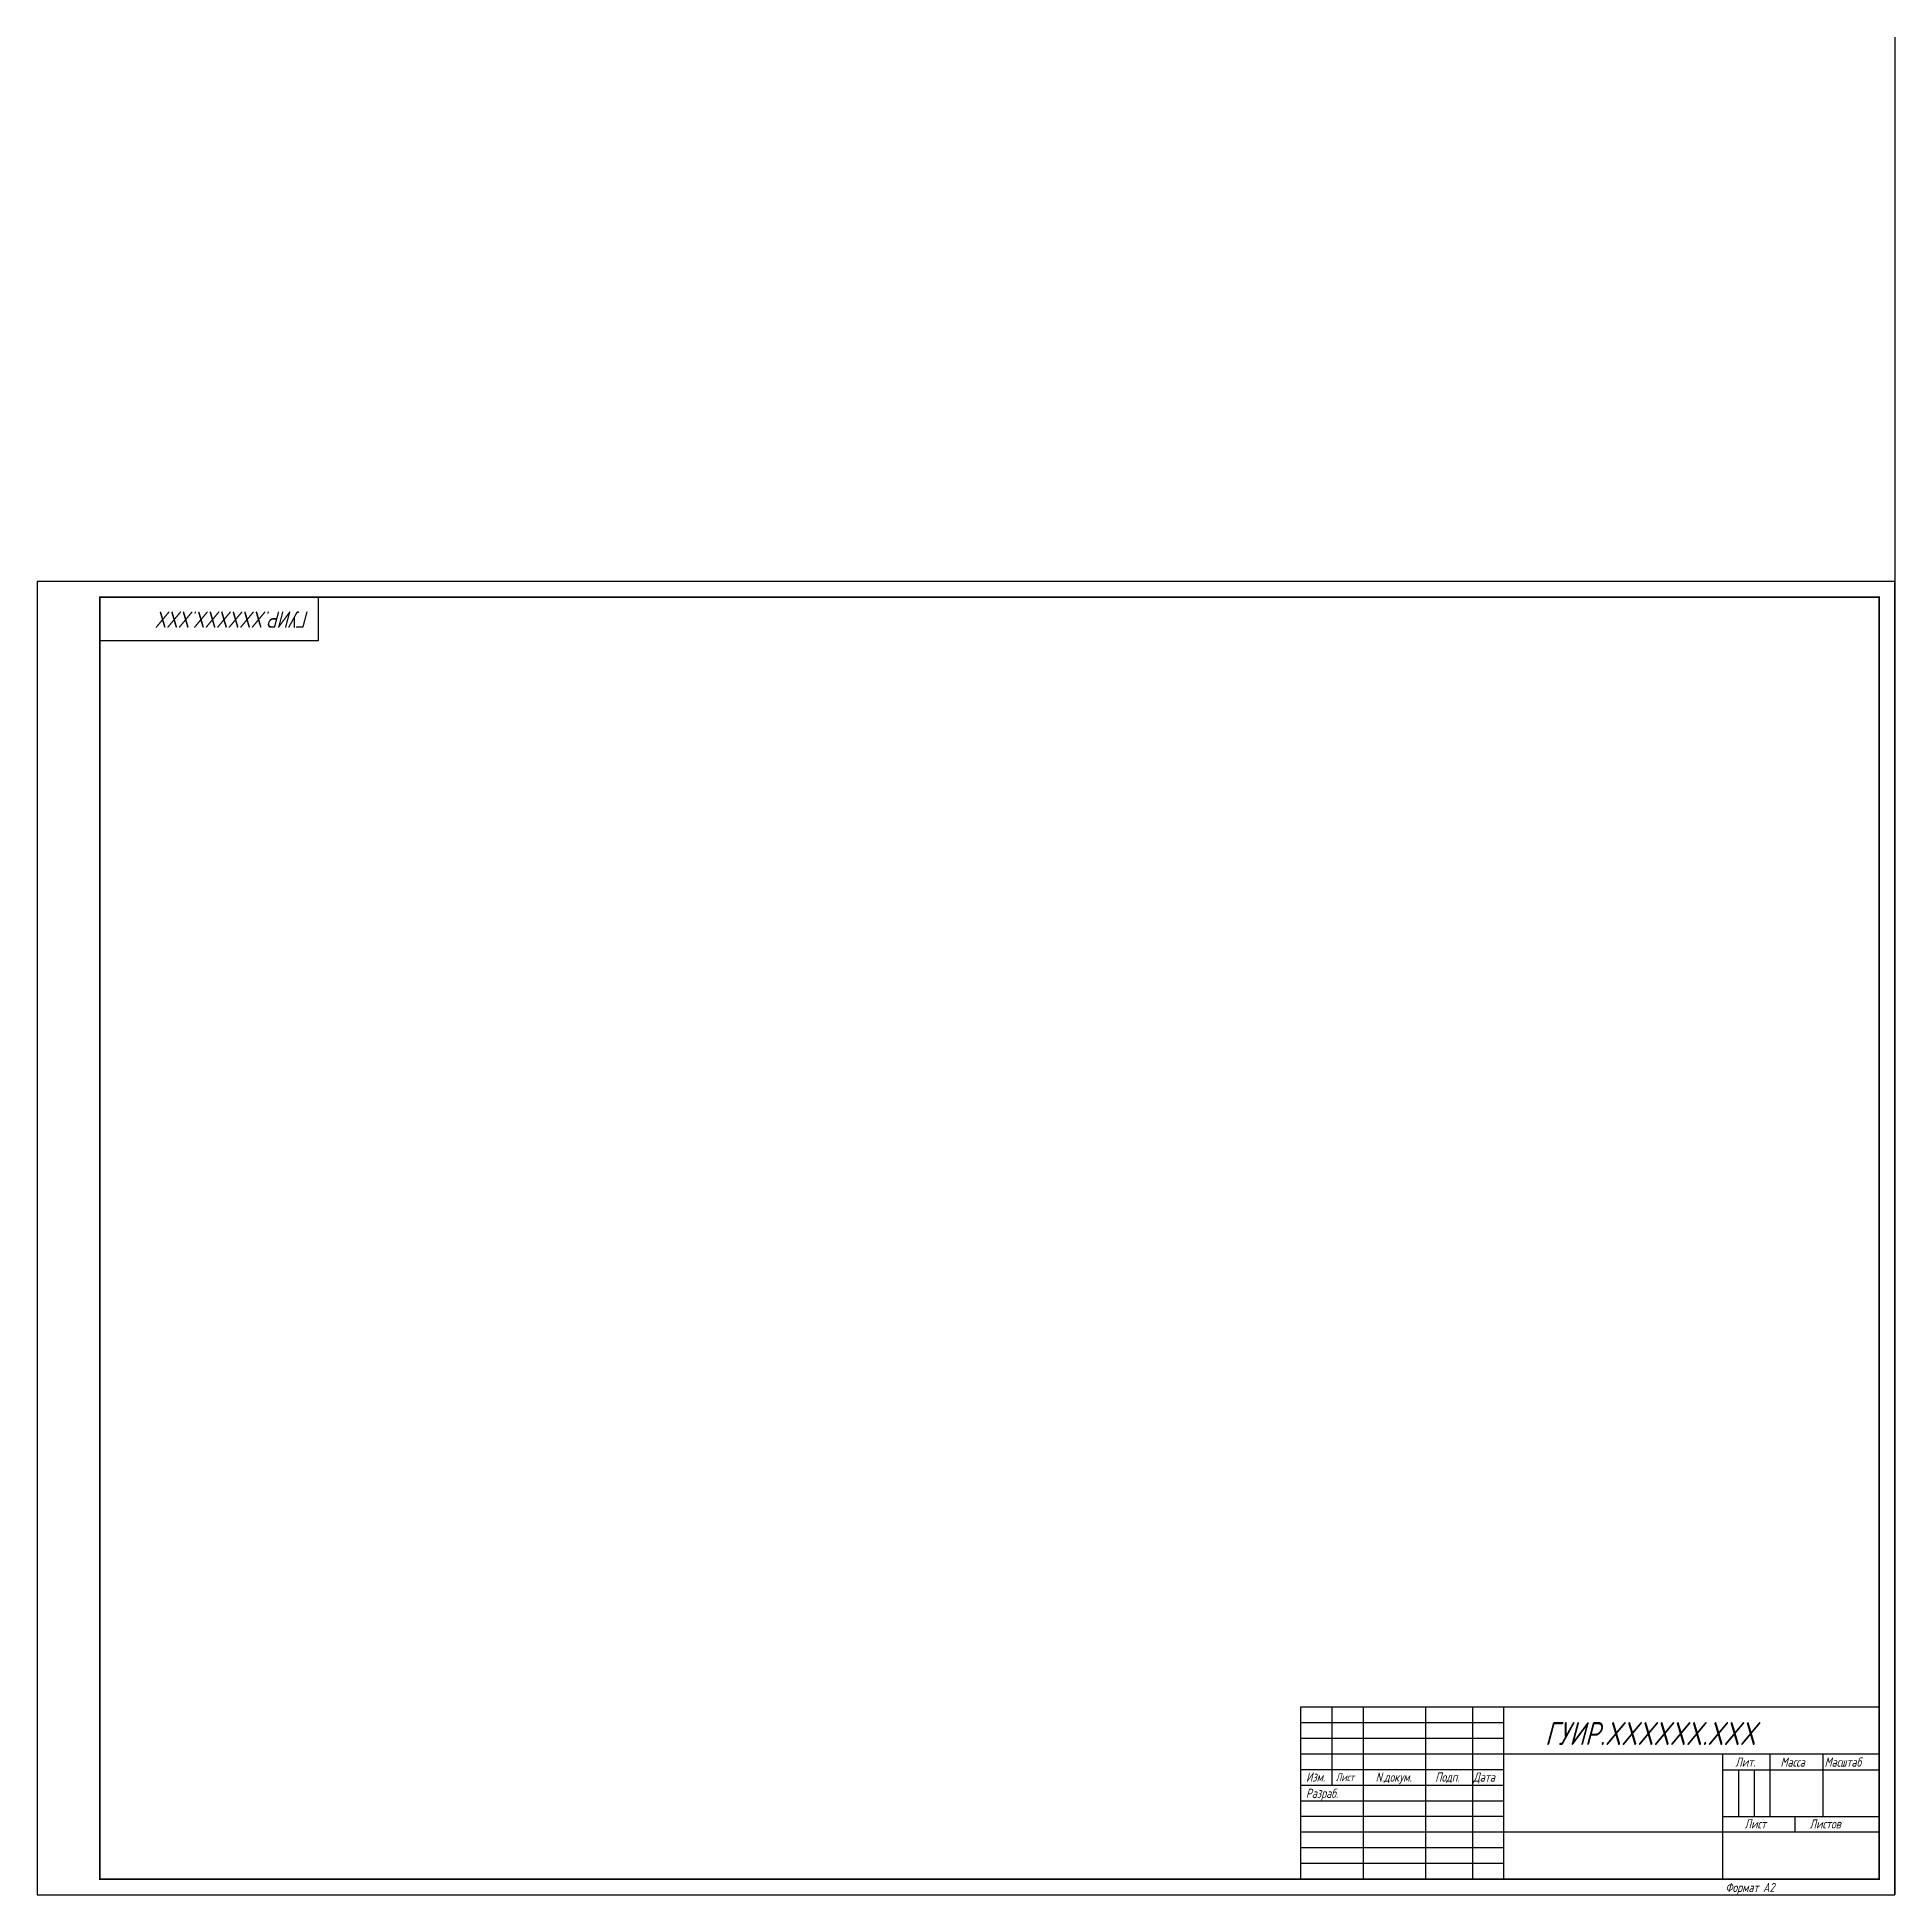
# Model space of a CAD drawing. Header units: millimetres. Extents: x 113 to 2265, y 123 to 1941.
# Drawn here: x 830 to 1424, y 123 to 717 of the extents above; entities that cross this region are included whole.
import ezdxf

# ---------------------------------------------------------------- set-up
doc = ezdxf.new("R2010")
doc.units = ezdxf.units.MM
doc.layers.add('Sensor', color=7, linetype='Continuous')
doc.layers.add('Текст', color=7, linetype='Continuous', lineweight=25)
doc.styles.add('стиль1', font='romans.shx', dxfattribs={"width": 0.75, "oblique": 15, "height": 3.5})

msp = doc.modelspace()

# ---------------------------------------------------------------- texts
at = {"layer": 'Sensor', "style": 'стиль1', "oblique": 15, "width": 0.75}
msp.add_text('ГУИР.XXXXXX.XXX ', height=5.2255, rotation=180, dxfattribs=at).set_placement((917.13, 533.72))
at = {"layer": 'Текст', "style": 'стиль1', "oblique": 15, "width": 0.75}
for s, height, p in [('ГУИР.XXXXXX.XXX ', 7.3365, (1312.25, 171.21)), ('Лит.', 2.935, (1373.1, 164.28)), ('Масса', 2.935, (1387.55, 164.28)), ('Масштаб', 2.935, (1401.65, 164.28)), ('Изм.', 2.935, (1235.87, 159.51)), ('Лист', 2.5, (1245.35, 159.65)), ('N.докум.', 2.935, (1258.11, 159.48)), ('Подп.', 2.935, (1277.15, 159.48)), ('Дата', 2.935, (1289.34, 159.48)), ('Разраб.', 2.935, (1235.82, 154.3)), ('Лист ', 2.935, (1376.06, 144.53)), ('Листов ', 2.935, (1396.84, 144.51)), ('Формат А2', 2.935, (1369.95, 124.17))]:
    msp.add_text(s, height=height, dxfattribs=at).set_placement(p)

# ---------------------------------------------------------------- linework, layer by layer
for p, q in [((1419.12, 183.29), (1234.12, 183.29)), ((1234.12, 183.29), (1234.12, 128.29)), ((1299.12, 178.29), (1234.12, 178.29)), ((1244.12, 183.29), (1244.12, 158.29)), ((1254.12, 183.29), (1254.12, 128.29)), ((1274.12, 128.29), (1274.12, 183.29)), ((1289.12, 183.29), (1289.12, 128.29)), ((1299.12, 128.29), (1299.12, 183.29)), ((1299.12, 173.29), (1234.12, 173.29)), ((1299.12, 168.29), (1234.12, 168.29)), ((1419.12, 168.29), (1299.12, 168.29)), ((1369.12, 128.29), (1369.12, 168.29)), ((1384.12, 168.29), (1384.12, 163.29)), ((1401.12, 168.29), (1401.12, 163.29)), ((1299.12, 163.29), (1234.12, 163.29)), ((1369.12, 163.29), (1419.12, 163.29)), ((1374.12, 163.29), (1374.12, 148.29)), ((1379.12, 163.29), (1379.12, 148.29)), ((1384.12, 163.29), (1384.12, 148.29)), ((1401.12, 163.29), (1401.12, 148.29)), ((1299.12, 158.29), (1234.12, 158.29)), ((1299.12, 153.29), (1234.12, 153.29)), ((1299.12, 148.29), (1234.12, 148.29)), ((1299.12, 143.29), (1234.12, 143.29)), ((1419.12, 143.29), (1299.12, 143.29)), ((1369.12, 148.29), (1419.12, 148.29)), ((1392.13, 148.29), (1392.13, 143.29)), ((1299.12, 138.29), (1234.12, 138.29)), ((1299.12, 133.29), (1234.12, 133.29))]:
    msp.add_line(p, q)
at = {"layer": 'Sensor'}
for q in [(920.13, 538.29), (850.13, 524.29)]:
    msp.add_line((920.13, 524.29), q, dxfattribs=at)
at = {"layer": 'Текст'}
msp.add_line((1424.13, 717.38), (1424.13, 123.38), dxfattribs=at)
msp.add_lwpolyline([(830.13, 123.29), (1424.13, 123.29), (1424.13, 543.29), (830.13, 543.29), (830.13, 123.29)], dxfattribs=at)
at = {"layer": 'Текст', "const_width": 0.5}
msp.add_lwpolyline([(850.13, 128.29), (1419.13, 128.29), (1419.13, 538.29), (850.13, 538.29)], close=True, dxfattribs=at)

msp.set_redraw_order([(e.dxf.handle, doc.entitydb.next_handle()) for e in msp.query("TEXT MTEXT ATTDEF DIMENSION ARC_DIMENSION")])  # texts and dimensions are drawn at this point

doc.saveas('drawing.dxf')
